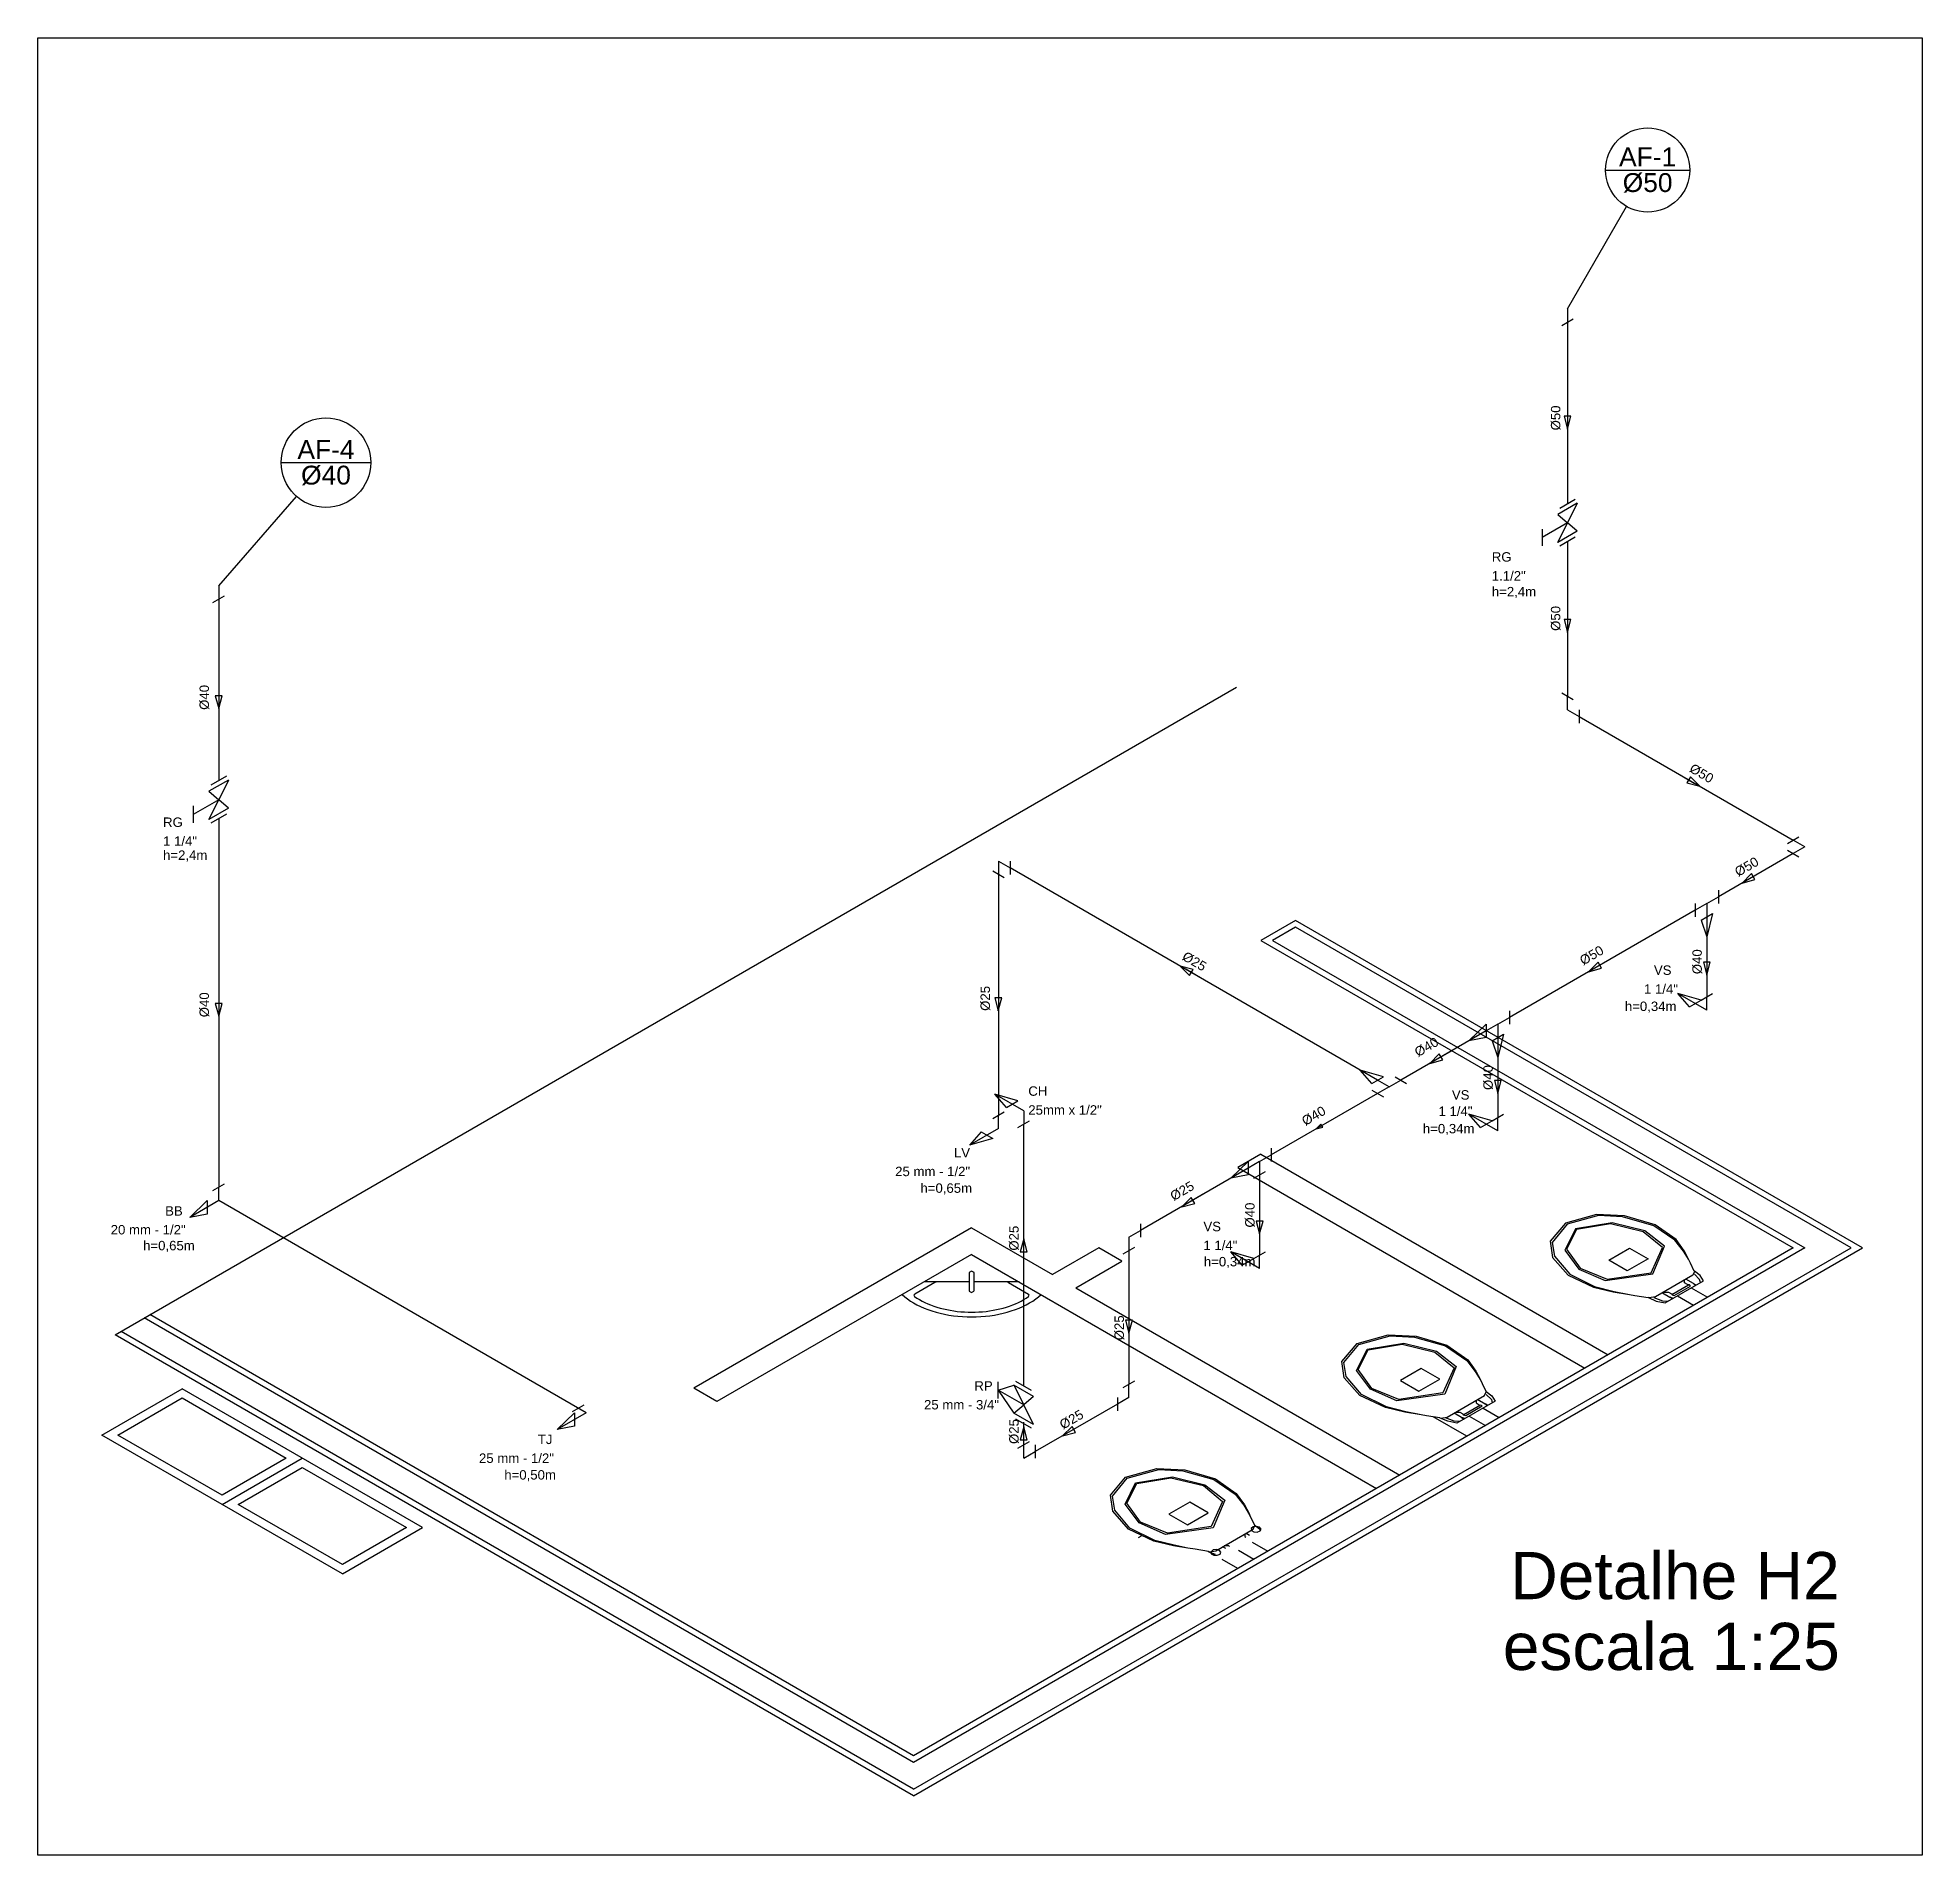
# Model space of a CAD drawing. Header units: inches. Extents: x 14.7 to 44.3, y -33.2 to 26.
# Drawn here: x 17.54 to 24.59, y -33.24 to -26.44 of the extents above; entities that cross this region are included whole.
import ezdxf

# ---------------------------------------------------------------- set-up
doc = ezdxf.new("R2010")
doc.units = ezdxf.units.IN
doc.header["$MEASUREMENT"] = 0
for name, color, linetype in [('AF-Colunas', 3, 'Continuous'), ('AF-Conexões_detalhe', 9, 'Continuous'), ('AF-Indicação_coluna', 3, 'Continuous'), ('AF-Sentido_tubo', 9, 'Continuous'), ('AF-Textos_coluna', 1, 'Continuous'), ('AF-Textos_conexão', 1, 'Continuous'), ('AF-Textos_tubo', 1, 'Continuous'), ('AF-Tubos_detalhe', 2, 'Continuous'), ('Arquitetura', 252, 'Continuous'), ('DI-Títulos', 2, 'Continuous'), ('Simbolos', 3, 'Continuous'), ('Simbolos_int', 174, 'Continuous')]:
    doc.layers.add(name, color=color, linetype=linetype)
doc.styles.add('Arial', font='arial.ttf')

msp = doc.modelspace()

# ---------------------------------------------------------------- texts
at = {"layer": 'AF-Textos_coluna', "char_height": 0.0706, "attachment_point": 8, "line_spacing_factor": 0.9, "style": 'Arial'}
for s, insert, width in [('AF-1', (23.5614, -26.9225), 0.427987), ('%%c50', (23.5614, -27.0215), 0.373043), ('AF-4', (18.6159, -28.0173), 0.427987), ('%%C40', (18.6159, -28.116), 0.373043)]:
    msp.add_mtext(s, dxfattribs=dict(at, insert=insert, width=width))
at = {"layer": 'AF-Textos_conexão', "char_height": 0.0353, "attachment_point": 7, "line_spacing_factor": 0.9, "style": 'Arial'}
for s, insert, width in [('RG', (22.9782, -28.4022), 0.144882), ('1.1/2"', (22.9782, -28.4729), 0.249649), ('h=2,4m', (22.9784, -28.5382), 0.144882), ('RG', (18.0062, -29.3947), 0.144882), ('1 1/4"', (18.0062, -29.4654), 0.16895), ('h=2,4m', (18.0062, -29.5239), 0.144882), ('VS', (23.5849, -29.9482), 0.129308), ('1 1/4"', (23.5478, -30.0187), 0.249649), ('h=0,34m', (23.4762, -30.0894), 0.144882), ('CH', (21.2439, -30.4005), 0.13969), ('VS', (22.8289, -30.4149), 0.129308), ('25mm x 1/2"', (21.2439, -30.4712), 0.539412), ('1 1/4"', (22.7789, -30.4758), 0.249649), ('h=0,34m', (22.7203, -30.5472), 0.144882), ('LV', (20.9657, -30.6307), 0.118454), ('25 mm - 1/2"', (20.7457, -30.7012), 0.550739), ('h=0,65m', (20.8403, -30.7696), 0.144882), ('BB', (18.014, -30.8484), 0.129308), ('20 mm - 1/2"', (17.8103, -30.9192), 0.550739), ('VS', (21.8992, -30.9072), 0.129308), ('h=0,65m', (17.9316, -30.9846), 0.144882), ('1 1/4"', (21.8992, -30.9777), 0.249649), ('h=0,34m', (21.9008, -31.0448), 0.144882), ('RP', (21.0421, -31.5032), 0.134499), ('25 mm - 3/4"', (20.8537, -31.574), 0.550739), ('TJ', (19.4084, -31.7035), 0.118454), ('25 mm - 1/2"', (19.1884, -31.774), 0.550739), ('h=0,50m', (19.283, -31.8424), 0.144882)]:
    msp.add_mtext(s, dxfattribs=dict(at, insert=insert, width=width))
at = {"layer": 'AF-Textos_tubo', "char_height": 0.0353, "width": 0.182636, "attachment_point": 8, "line_spacing_factor": 0.9, "style": 'Arial'}
for s, insert, rotation in [('%%c50', (23.2361, -27.8641), 90), ('%%c50', (23.2361, -28.6141), 90), ('%%C40', (18.1793, -28.9096), 90), ('%%c50', (23.754, -29.21), 329.99864), ('%%c50', (23.9412, -29.5592), 29.99961), ('%%c25', (21.8562, -29.9132), 330), ('%%c50', (23.3612, -29.8907), 29.99961), ('%%c40', (23.7655, -29.8985), 90), ('%%C40', (18.1793, -30.0596), 90), ('%%c25', (21.1017, -30.0357), 90), ('%%c40', (22.7431, -30.2337), 29.99961), ('%%c40', (22.9833, -30.3318), 90), ('%%c40', (22.3212, -30.4912), 29.99959), ('%%c25', (21.8288, -30.7722), 29.99962), ('%%c40', (22.092, -30.8463), 90), ('%%c25', (21.209, -30.9328), 90), ('%%c25', (21.603, -31.268), 90), ('%%c25', (21.4149, -31.6272), 29.9996), ('%%c25', (21.209, -31.6561), 90)]:
    msp.add_mtext(s, dxfattribs=dict(at, insert=insert, rotation=rotation))
at = {"layer": 'DI-Títulos', "char_height": 0.1765, "attachment_point": 9, "line_spacing_factor": 0.9, "style": 'Arial'}
for s, insert, width in [('Detalhe H2', (24.2805, -32.2859), 2.472495), ('escala 1:25', (24.2805, -32.5507), 2.530331)]:
    msp.add_mtext(s, dxfattribs=dict(at, insert=insert, width=width))

# ---------------------------------------------------------------- linework, layer by layer
msp.add_lwpolyline([(17.5371, -26.4416), (24.5892, -26.4416), (24.5892, -33.2415), (17.5371, -33.2415)], close=True)
at = {"layer": 'AF-Colunas', "linetype": 'Continuous'}
for p, q in [((23.2399, -27.5188), (23.2832, -27.4938)), ((23.2616, -27.4563), (23.2616, -27.5063)), ((18.1926, -28.5548), (18.2359, -28.5298)), ((18.2143, -28.4923), (18.2143, -28.5423))]:
    msp.add_line(p, q, dxfattribs=at)
at = {"layer": 'AF-Conexões_detalhe', "linetype": 'Continuous'}
for p, q in [((23.2832, -28.9188), (23.2399, -28.8938)), ((23.2616, -28.9563), (23.2616, -28.9063)), ((23.2616, -28.9563), (23.3049, -28.9813)), ((23.3049, -28.9563), (23.3049, -29.0063)), ((24.0842, -29.4563), (24.1275, -29.4313)), ((24.1492, -29.4688), (24.1059, -29.4438)), ((24.1492, -29.4688), (24.1059, -29.4938)), ((21.1326, -29.5224), (21.1759, -29.5474)), ((21.1326, -29.5224), (21.1326, -29.5724)), ((21.1759, -29.5224), (21.1759, -29.5724)), ((24.0842, -29.4813), (24.1275, -29.5063)), ((21.1542, -29.5849), (21.1109, -29.5599)), ((23.7398, -29.6802), (23.7398, -29.7302)), ((23.7831, -29.6802), (23.7398, -29.7052)), ((23.7831, -29.6802), (23.8264, -29.6552)), ((23.7831, -29.6802), (23.7831, -29.7302)), ((23.8264, -29.6302), (23.8264, -29.6802)), ((23.7614, -29.7427), (23.8047, -29.7177)), ((23.7614, -29.7427), (23.7831, -29.8052)), ((23.8047, -29.7177), (23.7831, -29.8052)), ((23.7831, -30.0802), (23.6748, -30.0177)), ((23.7181, -30.0677), (23.6748, -30.0177)), ((23.7614, -30.0427), (23.6748, -30.0177)), ((23.7614, -30.0427), (23.8047, -30.0177)), ((23.7831, -30.0802), (23.7831, -30.0302)), ((23.001, -30.1317), (23.0443, -30.1067)), ((23.0443, -30.0817), (23.0443, -30.1317)), ((23.7181, -30.0677), (23.7614, -30.0427)), ((22.9577, -30.1317), (22.8927, -30.1942)), ((22.9577, -30.1817), (22.8927, -30.1942)), ((22.9577, -30.1317), (22.9577, -30.1817)), ((23.001, -30.1317), (22.9577, -30.1567)), ((22.9793, -30.1942), (23.0226, -30.1692)), ((23.001, -30.1317), (23.001, -30.1817)), ((23.0226, -30.1692), (23.001, -30.2567)), ((22.9793, -30.1942), (23.001, -30.2567)), ((22.5295, -30.354), (22.4862, -30.304)), ((22.5728, -30.329), (22.4862, -30.304)), ((21.2267, -30.4561), (21.1184, -30.3936)), ((21.1617, -30.4436), (21.1184, -30.3936)), ((21.205, -30.4186), (21.1184, -30.3936)), ((22.5295, -30.354), (22.5728, -30.329)), ((22.5295, -30.379), (22.5728, -30.404)), ((22.5944, -30.3665), (22.5511, -30.3415)), ((22.5944, -30.3665), (22.5511, -30.3915)), ((22.5944, -30.3665), (22.6377, -30.3415)), ((22.6161, -30.329), (22.6594, -30.354)), ((21.1109, -30.4849), (21.1542, -30.4599)), ((21.1617, -30.4436), (21.205, -30.4186)), ((21.2267, -30.4561), (21.2267, -30.5061)), ((21.1326, -30.5224), (21.0243, -30.5849)), ((21.0676, -30.5349), (21.0243, -30.5849)), ((21.0676, -30.5349), (21.1109, -30.5599)), ((21.1326, -30.5224), (21.1326, -30.4724)), ((21.205, -30.5186), (21.2483, -30.4936)), ((23.001, -30.5317), (22.8927, -30.4692)), ((22.936, -30.5192), (22.8927, -30.4692)), ((22.9793, -30.4942), (22.8927, -30.4692)), ((22.936, -30.5192), (22.9793, -30.4942)), ((22.9793, -30.4942), (23.0226, -30.4692)), ((23.001, -30.5317), (23.001, -30.4817)), ((21.1109, -30.5599), (21.0243, -30.5849)), ((22.1529, -30.5963), (22.1529, -30.6463)), ((22.0663, -30.6463), (22.0014, -30.7088)), ((22.0663, -30.6463), (22.0663, -30.6963)), ((22.1096, -30.6463), (22.0663, -30.6713)), ((22.1096, -30.6463), (22.1529, -30.6213)), ((22.1096, -30.6463), (22.1096, -30.6963)), ((18.1926, -30.7548), (18.2359, -30.7298)), ((18.2143, -30.7923), (18.2143, -30.7423)), ((22.0663, -30.6963), (22.0014, -30.7088)), ((22.088, -30.7088), (22.1313, -30.6838)), ((18.2143, -30.7923), (18.106, -30.8548)), ((18.171, -30.7923), (18.106, -30.8548)), ((18.171, -30.7923), (18.171, -30.8423)), ((18.171, -30.8423), (18.106, -30.8548)), ((21.6639, -30.8787), (21.6639, -30.9287)), ((21.6206, -30.9287), (21.6639, -30.9037)), ((21.6206, -30.9287), (21.6206, -30.9787)), ((21.599, -30.9912), (21.6423, -30.9662)), ((22.1096, -31.0463), (22.0014, -30.9838)), ((22.0447, -31.0338), (22.0014, -30.9838)), ((22.088, -31.0088), (22.0014, -30.9838)), ((22.0447, -31.0338), (22.088, -31.0088)), ((22.088, -31.0088), (22.1313, -30.9838)), ((22.1096, -31.0463), (22.1096, -30.9963)), ((21.599, -31.4912), (21.6423, -31.4662)), ((21.6206, -31.5287), (21.6206, -31.4787)), ((19.5895, -31.5863), (19.4813, -31.6488)), ((19.5462, -31.5863), (19.4813, -31.6488)), ((19.5381, -31.5815), (19.5814, -31.5565)), ((19.5462, -31.5863), (19.5462, -31.6363)), ((21.5773, -31.5287), (21.5773, -31.5787)), ((21.6206, -31.5287), (21.5773, -31.5537)), ((19.5462, -31.6363), (19.4813, -31.6488)), ((21.205, -31.7186), (21.2483, -31.6936)), ((21.2267, -31.7561), (21.2267, -31.7061)), ((21.2267, -31.7561), (21.27, -31.7311)), ((21.27, -31.7061), (21.27, -31.7561))]:
    msp.add_line(p, q, dxfattribs=at)
at = {"layer": 'AF-Indicação_coluna'}
for p, q in [((23.4041, -26.9367), (23.7191, -26.9367)), ((23.2616, -27.4563), (23.4828, -27.0731)), ((18.4483, -28.0313), (18.7833, -28.0313)), ((18.2143, -28.4923), (18.5058, -28.1576))]:
    msp.add_line(p, q, dxfattribs=at)
for centre, radius in [((23.5616, -26.9367), 0.1575), ((18.6158, -28.0313), 0.1675)]:
    msp.add_circle(centre, radius, dxfattribs=at)
at = {"layer": 'AF-Sentido_tubo'}
for points in [[(23.2616, -27.821), (23.2616, -27.8916)], [(23.2616, -28.5255), (23.2616, -28.6667)], [(18.2143, -28.857), (18.2143, -28.9276)], [(23.6748, -29.1949), (23.736, -29.2302)], [(23.9967, -29.5569), (23.9356, -29.5922)], [(23.4226, -29.8883), (23.3615, -29.9236)], [(23.7831, -29.8449), (23.7831, -29.9155)], [(21.8941, -29.9621), (21.8329, -29.9268)], [(18.2143, -30.007), (18.2143, -30.0776)], [(21.1326, -29.9871), (21.1326, -30.0577)], [(22.8283, -30.2314), (22.7671, -30.2667)], [(23.001, -30.2964), (23.001, -30.367)], [(22.3826, -30.4887), (22.3215, -30.524)], [(21.8957, -30.7699), (21.8345, -30.8052)], [(22.1096, -30.811), (22.1096, -30.8816)], [(21.2267, -31.0414), (21.2267, -30.9708)], [(21.6206, -31.1934), (21.6206, -31.264)], [(21.2267, -31.6914), (21.2267, -31.6208)], [(21.4542, -31.6247), (21.3931, -31.66)]]:
    msp.add_lwpolyline(points, dxfattribs=at)
for points in [[(23.2616, -27.9059), (23.2745, -27.8576), (23.2486, -27.8576)], [(23.2616, -28.6667), (23.2745, -28.6184), (23.2486, -28.6184)], [(18.2143, -28.9517), (18.2272, -28.9034), (18.2014, -28.9034)], [(23.7569, -29.2423), (23.7215, -29.2069), (23.7086, -29.2293)], [(23.9147, -29.6042), (23.963, -29.5913), (23.95, -29.5689)], [(23.3405, -29.9357), (23.3888, -29.9227), (23.3759, -29.9003)], [(23.7831, -29.9487), (23.796, -29.9004), (23.7701, -29.9004)], [(21.812, -29.9147), (21.8474, -29.9501), (21.8603, -29.9277)], [(21.1316, -30.0819), (21.1446, -30.0336), (21.1187, -30.0336)], [(18.2143, -30.1026), (18.2272, -30.0543), (18.2014, -30.0543)], [(22.7462, -30.2788), (22.7945, -30.2659), (22.7816, -30.2435)], [(23.001, -30.3912), (23.0139, -30.3429), (22.988, -30.3429)], [(22.3215, -30.524), (22.3456, -30.5176), (22.3391, -30.5064)], [(21.8182, -30.8158), (21.8665, -30.8028), (21.8536, -30.7804)], [(22.1096, -30.9169), (22.1226, -30.8686), (22.0967, -30.8686)], [(21.2267, -30.9356), (21.2137, -30.9839), (21.2396, -30.9839)], [(21.6206, -31.2881), (21.6335, -31.2398), (21.6077, -31.2398)], [(21.2267, -31.6383), (21.2137, -31.6866), (21.2396, -31.6866)], [(21.3722, -31.6721), (21.4205, -31.6592), (21.4075, -31.6368)]]:
    msp.add_lwpolyline(points, close=True, dxfattribs=at)
at = {"layer": 'AF-Tubos_detalhe'}
for p, q in [((23.2616, -27.5063), (23.2616, -28.1856)), ((23.2616, -28.3268), (23.2616, -28.9063)), ((18.2143, -28.5423), (18.2143, -29.2215)), ((23.3049, -28.9813), (24.1059, -29.4438)), ((18.2143, -29.3628), (18.2143, -30.7423)), ((22.5511, -30.3415), (21.1759, -29.5474)), ((24.1059, -29.4938), (23.8264, -29.6552)), ((21.1326, -29.5724), (21.1326, -30.4724)), ((23.7398, -29.7052), (23.0443, -30.1067)), ((23.7831, -29.7302), (23.7831, -30.0302)), ((22.9577, -30.1567), (22.6377, -30.3415)), ((23.001, -30.1817), (23.001, -30.4817)), ((22.5511, -30.3915), (22.1529, -30.6213)), ((21.2267, -31.4854), (21.2267, -30.5061)), ((22.0663, -30.6713), (21.6639, -30.9037)), ((22.1096, -30.6963), (22.1096, -30.9963)), ((19.5895, -31.5863), (18.2143, -30.7923)), ((21.6206, -30.9787), (21.6206, -31.4787)), ((21.5773, -31.5537), (21.27, -31.7311)), ((21.2267, -31.7061), (21.2267, -31.6269))]:
    msp.add_line(p, q, dxfattribs=at)
at = {"layer": 'Arquitetura'}
for p, q in [((17.8272, -31.2938), (22.0234, -28.8711)), ((22.2439, -29.7438), (22.1139, -29.8188)), ((24.3657, -30.9688), (22.2439, -29.7438)), ((22.1139, -29.8188), (24.1059, -30.9688)), ((22.2439, -29.7688), (22.1574, -29.8188)), ((22.1574, -29.8188), (24.1492, -30.9688)), ((24.3224, -30.9688), (22.2439, -29.7688)), ((22.1139, -30.6188), (22.0274, -30.6688)), ((22.0274, -30.6688), (23.3264, -31.4188)), ((22.1139, -30.6188), (23.4132, -31.3688)), ((21.0314, -30.8938), (19.9922, -31.4938)), ((21.0314, -30.8938), (21.3347, -31.0688)), ((21.0314, -30.9938), (20.0789, -31.5438)), ((20.8149, -33.0188), (24.3657, -30.9688)), ((20.8149, -32.9938), (24.3224, -30.9688)), ((24.1059, -30.9688), (20.8149, -32.8688)), ((24.1492, -30.9688), (20.8149, -32.8938)), ((21.0314, -30.9938), (22.5469, -31.8688)), ((20.8937, -31.0983), (20.8189, -31.1416)), ((21.0229, -31.0963), (20.8539, -31.0963)), ((21.0224, -31.0611), (21.0229, -31.1308)), ((21.0407, -31.0611), (21.0407, -31.1306)), ((21.2094, -31.0966), (21.0407, -31.0966)), ((21.1697, -31.0986), (21.2442, -31.1416)), ((23.6274, -31.1751), (23.7702, -31.0926)), ((21.4212, -31.1188), (22.6337, -31.8188)), ((23.6524, -31.1431), (23.7149, -31.1071)), ((23.6729, -31.1488), (23.7334, -31.1838)), ((23.7249, -31.1188), (23.7854, -31.1538)), ((20.8149, -32.8938), (17.9354, -31.2313)), ((20.8149, -32.8688), (17.9572, -31.2188)), ((20.8149, -33.0188), (17.8272, -31.2938)), ((20.8149, -32.9938), (17.8489, -31.2813)), ((17.7772, -31.6691), (18.0772, -31.4959)), ((18.9772, -32.0155), (18.0772, -31.4959)), ((20.0789, -31.5438), (19.9922, -31.4938)), ((22.9909, -31.5426), (22.8479, -31.6251)), ((22.9354, -31.5571), (22.8732, -31.5931)), ((22.9454, -31.5688), (23.0059, -31.6038)), ((22.8934, -31.5988), (22.9542, -31.6338)), ((18.6772, -32.1887), (17.7772, -31.6691)), ((18.2272, -31.9289), (18.5272, -31.7557)), ((18.6772, -32.1887), (18.9772, -32.0155)), ((22.0819, -32.0703), (22.1399, -32.1038)), ((22.0299, -32.1003), (22.0879, -32.1338))]:
    msp.add_line(p, q, dxfattribs=at)
at = {"layer": 'Arquitetura', "color": 8}
for p, q in [((22.8847, -31.6738), (22.7584, -31.6008)), ((21.6662, -32.0473), (21.6549, -32.0538)), ((21.9409, -32.1188), (21.9169, -32.1051)), ((22.0274, -32.1688), (21.9694, -32.1353))]:
    msp.add_line(p, q, dxfattribs=at)
at = {"layer": 'Arquitetura'}
for points in [[(23.7702, -31.0926), (23.7577, -31.0728), (23.7364, -31.0561), (23.7362, -31.0558), (23.7357, -31.0556), (23.7214, -31.0268), (23.7144, -31.0108), (23.6979, -30.9803), (23.6677, -30.9378), (23.5897, -30.8828), (23.4749, -30.8491), (23.3702, -30.8441), (23.2537, -30.8768), (23.1969, -30.9441), (23.2057, -31.0046), (23.2642, -31.0708), (23.3594, -31.1158), (23.4329, -31.1333), (23.4857, -31.1428), (23.5134, -31.1468), (23.5634, -31.1551), (23.5637, -31.1553), (23.5647, -31.1553), (23.5932, -31.1678), (23.6274, -31.1751)], [(23.7214, -31.0268), (23.7137, -31.0113), (23.6954, -30.9818), (23.6637, -30.9401), (23.5842, -30.8861), (23.4679, -30.8531), (23.3774, -30.8483), (23.2597, -30.8803), (23.2044, -30.9483), (23.2127, -31.0006), (23.2697, -31.0676), (23.3632, -31.1136), (23.4357, -31.1318), (23.4867, -31.1423), (23.5134, -31.1468)], [(23.2909, -30.8983), (23.2519, -30.9778), (23.3034, -31.0481), (23.4027, -31.0908), (23.5814, -31.0661), (23.6244, -30.9628), (23.5504, -30.9056), (23.4287, -30.8758), (23.2909, -30.8983)], [(23.6167, -30.9673), (23.5452, -30.9086), (23.4227, -30.8793), (23.2952, -30.9008), (23.2579, -30.9743), (23.3087, -31.0451), (23.4104, -31.0863), (23.5742, -31.0618), (23.6167, -30.9673)], [(21.4212, -31.1188), (21.5944, -31.0188), (21.5077, -30.9688), (21.3347, -31.0688)], [(23.4937, -30.9703), (23.5629, -31.0103), (23.4849, -31.0553), (23.4157, -31.0153), (23.4937, -30.9703)], [(20.9024, -31.0963), (20.8977, -31.0968), (20.8937, -31.0983)], [(21.0409, -31.0611), (21.0319, -31.0558), (21.0229, -31.0611)], [(23.7362, -31.0558), (23.7369, -31.0578), (23.7304, -31.0716), (23.5909, -31.1521), (23.5672, -31.1558), (23.5637, -31.1553)], [(23.6217, -31.1343), (23.6392, -31.1343), (23.6504, -31.1408), (23.6529, -31.1448), (23.6607, -31.1468), (23.7214, -31.1118), (23.7179, -31.1073), (23.7109, -31.1058), (23.6997, -31.0993), (23.6997, -31.0893)], [(23.7399, -31.1101), (23.7329, -31.1026), (23.7049, -31.0863)], [(23.7594, -31.0988), (23.7559, -31.0868), (23.7362, -31.0673)], [(20.7722, -31.1438), (20.7817, -31.1521), (20.7919, -31.1601), (20.8029, -31.1678), (20.8147, -31.1751), (20.8272, -31.1818), (20.8404, -31.1883), (20.8542, -31.1943), (20.8684, -31.1998), (20.8834, -31.2051), (20.8987, -31.2096), (20.9144, -31.2136), (20.9304, -31.2173), (20.9469, -31.2203), (20.9634, -31.2228), (20.9804, -31.2248), (20.9974, -31.2261), (21.0147, -31.2271), (21.0319, -31.2273), (21.0492, -31.2271), (21.0664, -31.2261), (21.0834, -31.2248), (21.1004, -31.2228), (21.1169, -31.2203), (21.1334, -31.2173), (21.1494, -31.2136), (21.1652, -31.2096), (21.1804, -31.2051), (21.1954, -31.1998), (21.2097, -31.1943), (21.2234, -31.1883), (21.2364, -31.1818), (21.2489, -31.1751), (21.2609, -31.1678), (21.2719, -31.1601), (21.2822, -31.1521), (21.2917, -31.1438)], [(20.8189, -31.1416), (20.8154, -31.1463), (20.8179, -31.1511)], [(20.8184, -31.1511), (20.8274, -31.1571), (20.8367, -31.1626), (20.8464, -31.1681), (20.8567, -31.1733), (20.8674, -31.1781), (20.8784, -31.1826), (20.8899, -31.1868), (20.9017, -31.1906), (20.9139, -31.1941), (20.9262, -31.1973), (20.9389, -31.2001), (20.9517, -31.2026), (20.9647, -31.2048), (20.9779, -31.2066), (20.9914, -31.2078), (21.0049, -31.2088), (21.0184, -31.2093), (21.0319, -31.2096), (21.0454, -31.2093), (21.0589, -31.2088), (21.0724, -31.2078), (21.0859, -31.2066), (21.0989, -31.2048), (21.1122, -31.2026), (21.1249, -31.2001), (21.1377, -31.1973), (21.1499, -31.1941), (21.1622, -31.1906), (21.1739, -31.1868), (21.1854, -31.1826), (21.1964, -31.1781), (21.2072, -31.1733), (21.2174, -31.1681), (21.2272, -31.1626), (21.2364, -31.1571), (21.2452, -31.1511)], [(21.0224, -31.1308), (21.0314, -31.1361), (21.0404, -31.1308)], [(21.2449, -31.1511), (21.2477, -31.1463), (21.2442, -31.1416)], [(23.5842, -31.1551), (23.6174, -31.1668), (23.6382, -31.1688)], [(23.6167, -31.1373), (23.6447, -31.1536), (23.6577, -31.1576)], [(23.6547, -31.1593), (23.6447, -31.1536)], [(23.7329, -31.1026), (23.7429, -31.1083)], [(22.8479, -31.6251), (22.8137, -31.6178), (22.7847, -31.6056), (22.7844, -31.6053), (22.7839, -31.6051), (22.7342, -31.5968), (22.7064, -31.5928), (22.6534, -31.5833), (22.5799, -31.5658), (22.4847, -31.5208), (22.4262, -31.4546), (22.4177, -31.3941), (22.4742, -31.3268), (22.5907, -31.2941), (22.6954, -31.2991), (22.8102, -31.3328), (22.8882, -31.3878), (22.9187, -31.4303), (22.9349, -31.4608), (22.9419, -31.4768), (22.9562, -31.5056), (22.9567, -31.5058), (22.9572, -31.5061), (22.9784, -31.5228), (22.9909, -31.5426)], [(22.7342, -31.5968), (22.7072, -31.5923), (22.6562, -31.5818), (22.5839, -31.5636), (22.4904, -31.5176), (22.4332, -31.4506), (22.4249, -31.3983), (22.4804, -31.3303), (22.5982, -31.2983), (22.6887, -31.3031), (22.8047, -31.3361), (22.8844, -31.3901), (22.9159, -31.4318), (22.9342, -31.4613), (22.9419, -31.4768)], [(22.5114, -31.3483), (22.6492, -31.3258), (22.7709, -31.3556), (22.8449, -31.4128), (22.8022, -31.5161), (22.6232, -31.5408), (22.5242, -31.4981), (22.4724, -31.4278), (22.5114, -31.3483)], [(22.6309, -31.5363), (22.5292, -31.4951), (22.4787, -31.4243), (22.5159, -31.3508), (22.6432, -31.3293), (22.7657, -31.3586), (22.8372, -31.4173), (22.7947, -31.5118), (22.6309, -31.5363)], [(22.6362, -31.4653), (22.7054, -31.5053), (22.7834, -31.4603), (22.7142, -31.4203), (22.6362, -31.4653)], [(22.7844, -31.6053), (22.7877, -31.6058), (22.8117, -31.6021), (22.9509, -31.5216), (22.9574, -31.5078), (22.9567, -31.5058)], [(22.9567, -31.5173), (22.9767, -31.5368), (22.9799, -31.5488)], [(22.8782, -31.6076), (22.8652, -31.6036), (22.8372, -31.5873)], [(22.9202, -31.5393), (22.9202, -31.5493), (22.9314, -31.5558), (22.9384, -31.5573), (22.9419, -31.5618), (22.8814, -31.5968), (22.8734, -31.5948), (22.8709, -31.5908), (22.8597, -31.5843), (22.8424, -31.5843)], [(22.9254, -31.5363), (22.9537, -31.5526), (22.9607, -31.5601)], [(22.9637, -31.5583), (22.9537, -31.5526)], [(22.8587, -31.6188), (22.8379, -31.6168), (22.8047, -31.6051)], [(22.8652, -31.6036), (22.8752, -31.6093)], [(21.9447, -32.1166), (21.9187, -32.1056), (21.9182, -32.1053), (21.9179, -32.1051), (21.8682, -32.0968), (21.8404, -32.0928), (21.7874, -32.0833), (21.7139, -32.0658), (21.6187, -32.0208), (21.5602, -31.9546), (21.5514, -31.8941), (21.6082, -31.8268), (21.7247, -31.7941), (21.8294, -31.7991), (21.9442, -31.8328), (22.0222, -31.8878), (22.0524, -31.9303), (22.0689, -31.9608), (22.0759, -31.9768), (22.0902, -32.0056), (22.0907, -32.0058), (22.0912, -32.0061), (22.1102, -32.0211)], [(21.8682, -32.0968), (21.8412, -32.0923), (21.7902, -32.0818), (21.7179, -32.0636), (21.6242, -32.0176), (21.5672, -31.9506), (21.5589, -31.8983), (21.6144, -31.8303), (21.7322, -31.7983), (21.8227, -31.8031), (21.9387, -31.8361), (22.0184, -31.8901), (22.0499, -31.9318), (22.0682, -31.9613), (22.0759, -31.9768)], [(21.6454, -31.8483), (21.7832, -31.8258), (21.9049, -31.8556), (21.9789, -31.9128), (21.9359, -32.0161), (21.7572, -32.0408), (21.6582, -31.9981), (21.6064, -31.9278), (21.6454, -31.8483)], [(21.7649, -32.0363), (21.6632, -31.9951), (21.6127, -31.9243), (21.6499, -31.8508), (21.7772, -31.8293), (21.8997, -31.8586), (21.9712, -31.9173), (21.9287, -32.0118), (21.7649, -32.0363)], [(21.7702, -31.9653), (21.8394, -32.0053), (21.9174, -31.9603), (21.8482, -31.9203), (21.7702, -31.9653)], [(21.9182, -32.1053), (21.9217, -32.1058), (21.9457, -32.1021), (22.0849, -32.0216), (22.0914, -32.0078), (22.0907, -32.0058)], [(22.1092, -32.0141), (22.0974, -32.0108), (22.0849, -32.0128), (22.0774, -32.0191), (22.0787, -32.0266), (22.0877, -32.0318), (22.1007, -32.0323), (22.1114, -32.0281), (22.1147, -32.0208), (22.1092, -32.0141)], [(21.9972, -32.0863), (21.9937, -32.0843), (21.9764, -32.0843)], [(22.0542, -32.0393), (22.0542, -32.0493), (22.0577, -32.0513)], [(22.0594, -32.0363), (22.0717, -32.0433)], [(21.9594, -32.1006), (21.9477, -32.0973), (21.9352, -32.0993), (21.9277, -32.1056), (21.9287, -32.1131), (21.9379, -32.1183), (21.9509, -32.1188), (21.9617, -32.1146), (21.9649, -32.1073), (21.9594, -32.1006)], [(21.9832, -32.0943), (21.9712, -32.0873)]]:
    msp.add_lwpolyline(points, dxfattribs=at)
at = {"layer": 'Arquitetura', "color": 1}
msp.add_lwpolyline([(21.1697, -31.0986), (21.1657, -31.0971), (21.1609, -31.0966)], dxfattribs=at)
at = {"layer": 'Arquitetura'}
for points in [[(17.8372, -31.6691), (18.0772, -31.5305), (18.4672, -31.7557), (18.2272, -31.8943)], [(18.2872, -31.9289), (18.5272, -31.7903), (18.9172, -32.0155), (18.6772, -32.1541)]]:
    msp.add_lwpolyline(points, close=True, dxfattribs=at)
at = {"layer": 'Simbolos'}
for p, q in [((23.2979, -28.1828), (23.2252, -28.2248)), ((23.2906, -28.1688), (23.2326, -28.2023)), ((23.2979, -28.1828), (23.2616, -28.2563)), ((23.2616, -28.2563), (23.1663, -28.3113)), ((23.2252, -28.2248), (23.2616, -28.2563)), ((23.2252, -28.3298), (23.2616, -28.2563)), ((23.2979, -28.2878), (23.2616, -28.2563)), ((23.1663, -28.2798), (23.1663, -28.3428)), ((23.2979, -28.2878), (23.2252, -28.3298)), ((23.2906, -28.3101), (23.2326, -28.3436)), ((18.2507, -29.2188), (18.1779, -29.2608)), ((18.1779, -29.2608), (18.2143, -29.2923)), ((18.2433, -29.2048), (18.1853, -29.2383)), ((18.2507, -29.2188), (18.2143, -29.2923)), ((18.2143, -29.2923), (18.119, -29.3473)), ((18.119, -29.3158), (18.119, -29.3788)), ((18.1779, -29.3658), (18.2143, -29.2923)), ((18.2507, -29.3238), (18.1779, -29.3658)), ((18.2507, -29.3238), (18.2143, -29.2923)), ((18.2433, -29.346), (18.1853, -29.3795)), ((21.1316, -31.5327), (21.1316, -31.4697)), ((21.1316, -31.5012), (21.1903, -31.4826)), ((21.2267, -31.5561), (21.1316, -31.5012)), ((21.1316, -31.5012), (21.1903, -31.5876)), ((21.1903, -31.4826), (21.2269, -31.5562)), ((21.2631, -31.5246), (21.1903, -31.4826)), ((21.1903, -31.5876), (21.2267, -31.5561)), ((21.2631, -31.6296), (21.1903, -31.5876)), ((21.2631, -31.5246), (21.2267, -31.5561)), ((21.2631, -31.6296), (21.2267, -31.5561))]:
    msp.add_line(p, q, dxfattribs=at)
at = {"layer": 'Simbolos_int'}
for p, q in [((21.2559, -31.5022), (21.1977, -31.4686)), ((21.2559, -31.6437), (21.1977, -31.6101))]:
    msp.add_line(p, q, dxfattribs=at)

msp.set_redraw_order([(e.dxf.handle, doc.entitydb.next_handle()) for e in msp.query("TEXT MTEXT ATTDEF DIMENSION ARC_DIMENSION")])  # texts and dimensions are drawn at this point

doc.saveas('drawing.dxf')
